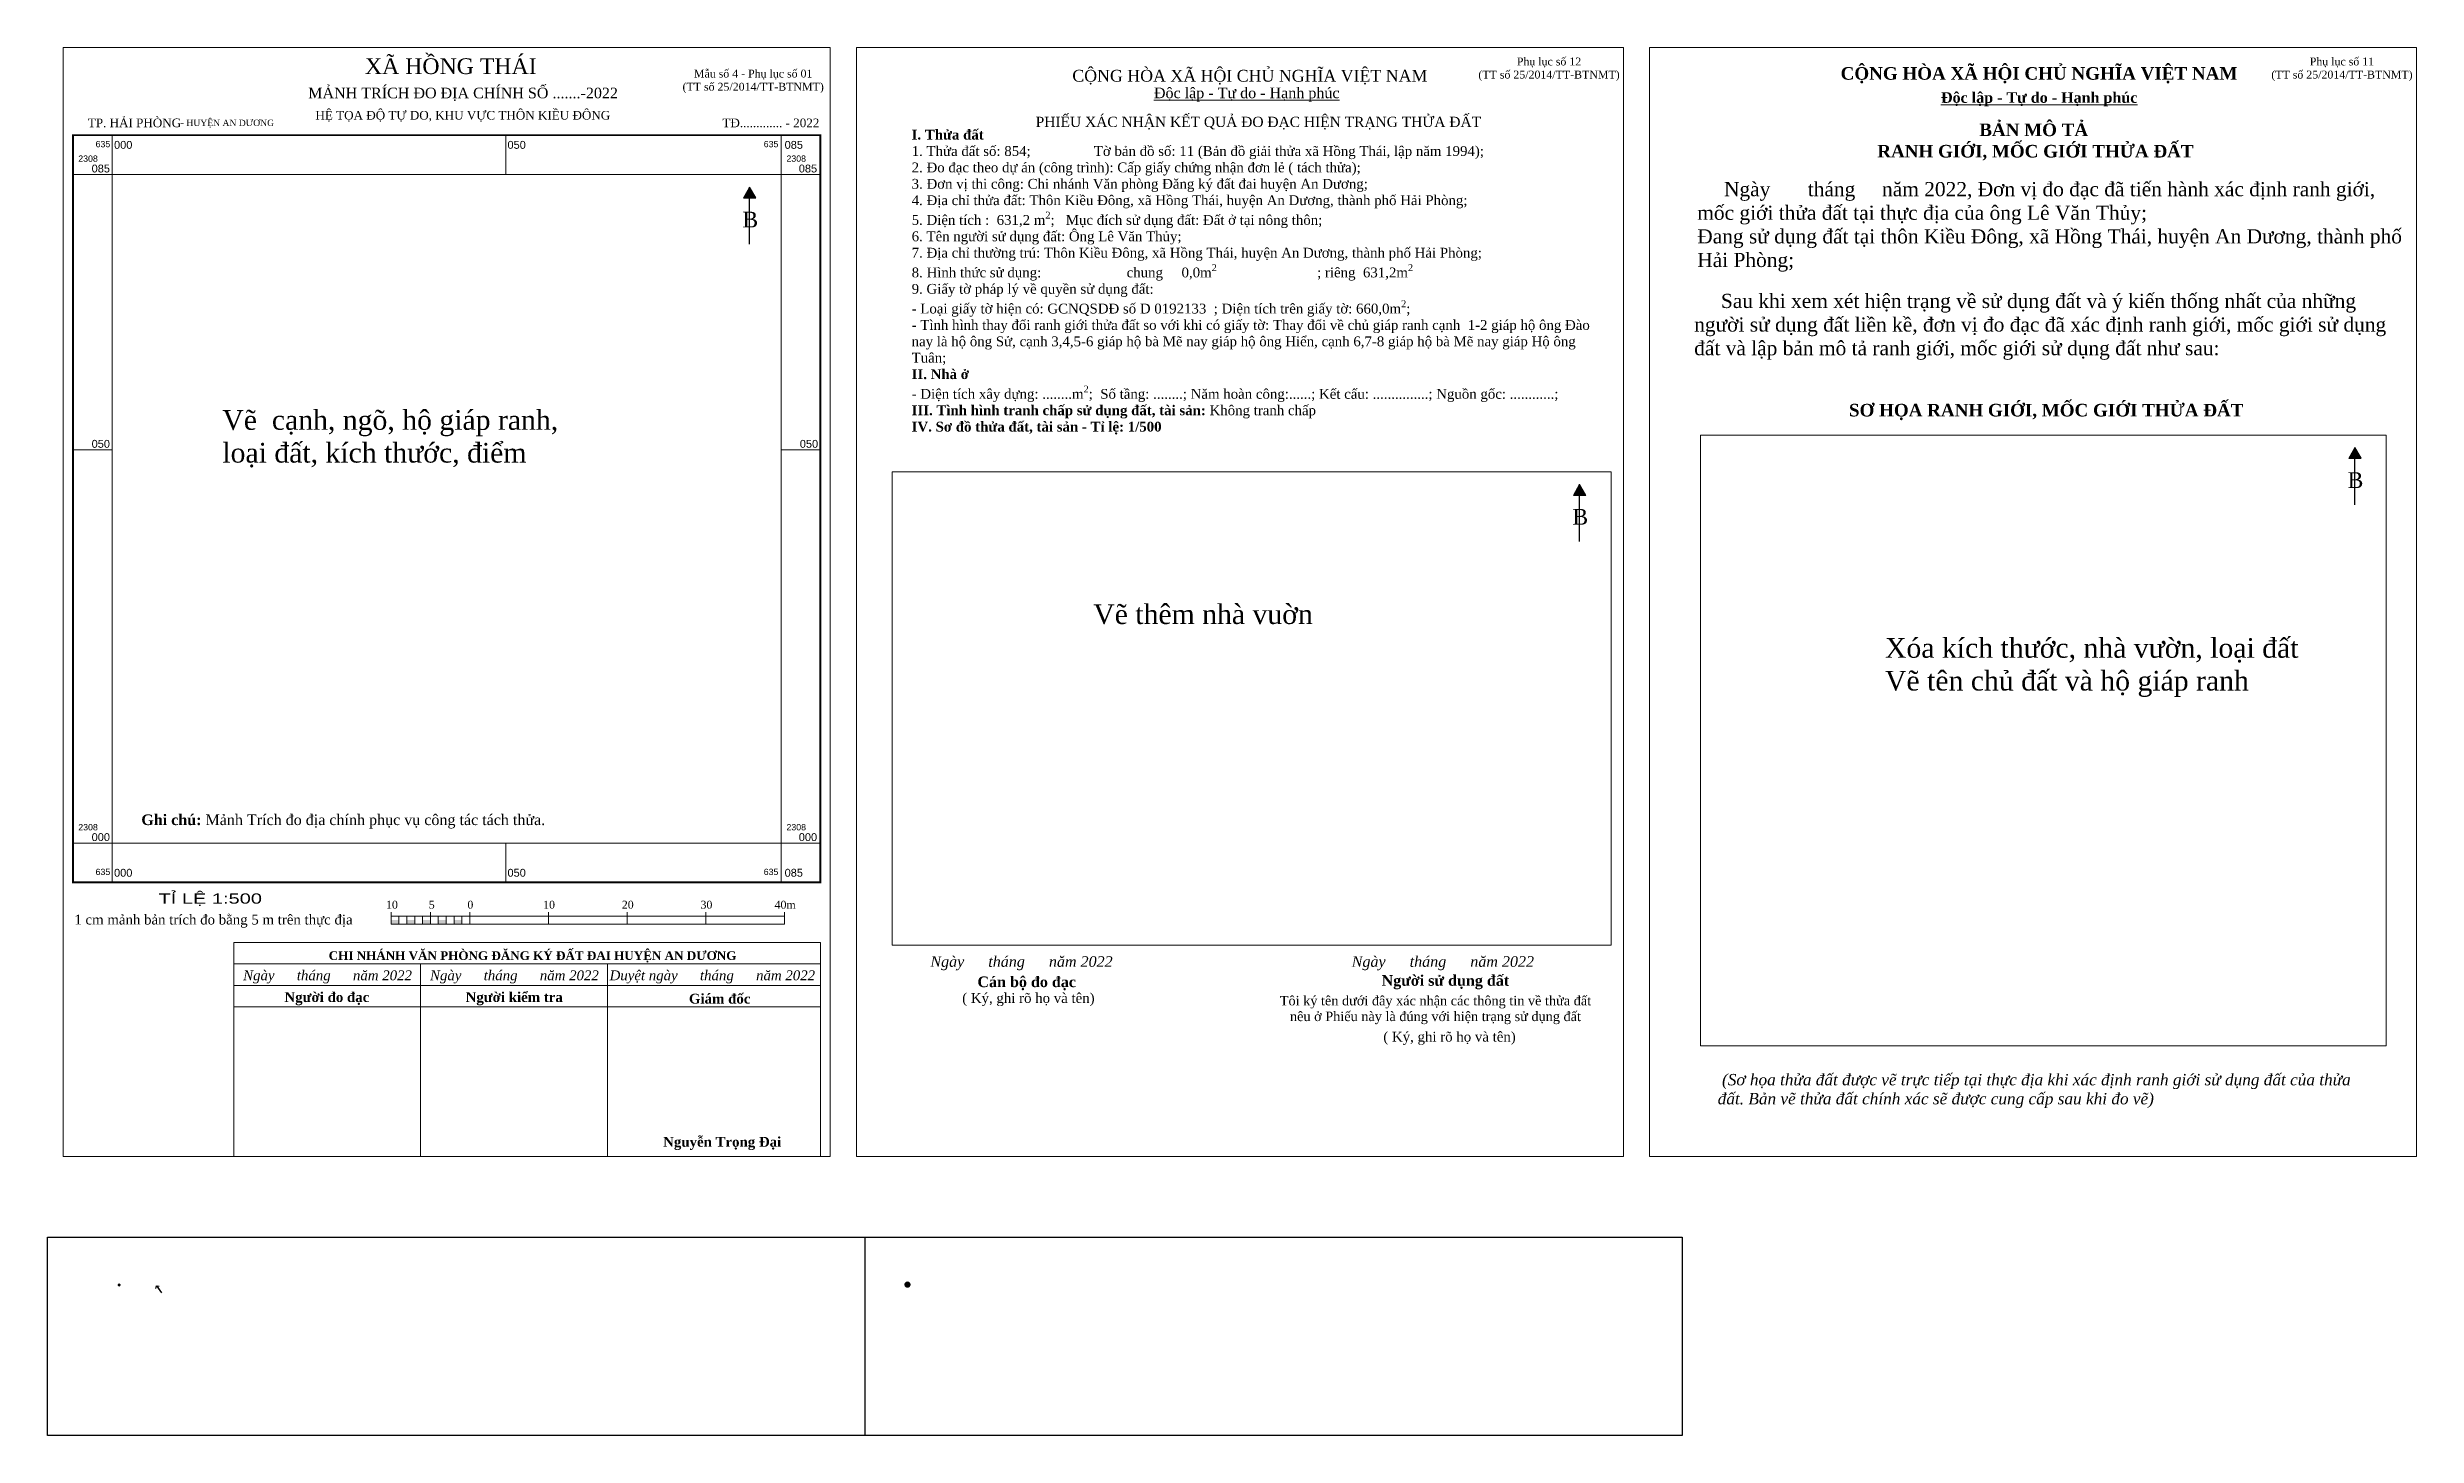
# Model space of a CAD drawing. Header units: metres. Extents: x -163 to 405, y -197 to 481.
# Drawn here: x 0.7 to 301.8, y 304.8 to 481.3 of the extents above; entities that cross this region are included whole.
import ezdxf
from ezdxf.enums import TextEntityAlignment as Align

# ---------------------------------------------------------------- set-up
doc = ezdxf.new("R2010")
doc.units = ezdxf.units.M
doc.header["$LTSCALE"] = 0.2
doc.linetypes.add('HIDDEN', pattern=[9.525, 6.35, -3.175])
doc.layers.add('S_NetBao', color=7, linetype='Continuous', lineweight=20)
doc.layers.add('Đỏ', color=1, linetype='HIDDEN', lineweight=13)
doc.styles.add('1', font='times.ttf')
doc.styles.add('Free', font='times.ttf')
doc.styles.get("Standard").update_dxf_attribs({"font": 'times.ttf', "height": 2.5})
doc.dimstyles.new('MTEN', dxfattribs={"dimtxt": 0.75, "dimasz": 0.5, "dimexe": 1.25, "dimexo": 0.625, "dimgap": 0.2, "dimtad": 1, "dimtxsty": '1', "dimblk": 'OPEN90', "dimcen": 2.5, "dimse1": 1, "dimse2": 1, "dimsd1": 1, "dimsd2": 1, "dimadec": 0, "dimazin": 0, "dimtfac": 1, "dimtmove": 0, "dimatfit": 3, "dimldrblk": 'OPEN90', "dimfxl": 1, "dimarcsym": 0})

msp = doc.modelspace()

# ---------------------------------------------------------------- texts
at = {"color": 2, "linetype": 'Continuous', "lineweight": 13, "style": 'Free'}
for s, height, p in [('XÃ HỒNG THÁI', 2, (41.03, 478.95, 0.31)), ('HỆ TỌA ĐỘ TỰ DO, KHU VỰC THÔN KIỀU ĐÔNG', 1.1, (34.74, 472.71, 0.31))]:
    msp.add_text(s, height=height, dxfattribs=at).set_placement(p, align=Align.MIDDLE_LEFT)
at = {"color": 7, "lineweight": 13, "style": 'Free'}
for s, height, p in [('CỘNG HÒA XÃ HỘI CHỦ NGHĨA VIỆT NAM', 1.5, (130.93, 476.98)), ('%%UĐộc lập - Tự do - Hạnh phúc', 1.35, (141.3, 474.88)), ('PHIẾU XÁC NHẬN KẾT QUẢ ĐO ĐẠC HIỆN TRẠNG THỬA ĐẤT', 1.3, (126.27, 471.22)), ('B', 2, (88.99, 458.45)), ('B', 2, (292.99, 425.32)), ('B', 2, (194.47, 420.66)), ('1 cm mảnh bản trích đo bằng 5 m trên thực địa', 1.25, (4.1, 369.83)), ('( Ký, ghi rõ họ và tên)', 1.25, (116.93, 359.86)), ('( Ký, ghi rõ họ và tên)', 1.25, (170.45, 354.94))]:
    msp.add_text(s, height=height, dxfattribs=at).set_placement(p)
at = {"color": 7, "linetype": 'Continuous', "lineweight": 13, "style": 'Free'}
for s, height, p in [('MẢNH TRÍCH ĐO ĐỊA CHÍNH SỐ .......-2022 ', 1.35, (33.82, 475.54, 0.28)), ('TP. HẢI PHÒNG', 1.1, (5.81, 471.74, 0.25)), (' - HUYỆN AN DƯƠNG', 0.81, (17.32, 471.74, 0.25)), ('TĐ............. - 2022', 1.1, (86.46, 471.74, 0.25))]:
    msp.add_text(s, height=height, dxfattribs=at).set_placement(p, align=Align.MIDDLE_LEFT)
at = {"color": 7, "linetype": 'Continuous', "lineweight": 13, "attachment_point": 5, "style": 'Free'}
for s, insert, char_height in [('\\A1;Phụ lục số 12\\P(TT số 25/2014/TT-BTNMT)', (191.51, 478.55), 1), ('\\A1;Phụ lục số 11\\P(TT số 25/2014/TT-BTNMT)', (292.28, 478.55), 1), ('\\A1;Mẫu số 4 - Phụ lục số 01\\P(TT số 25/2014/TT-BTNMT)', (90.37, 477.01), 1), ('\\A1;{\\f.VnArial|b0|i0|c0|p34;2308}', (5.84, 467.19), 0.8), ('\\A1;{\\f.VnArial|b0|i0|c0|p34;635}', (7.73, 469.04), 0.8), ('\\A1;{\\f.VnArial|b0|i0|c0|p34;000}', (10.31, 468.94), 1), ('\\A1;{\\f.VnArial|b0|i0|c0|p34;050}', (60.31, 468.94), 1), ('\\A1;{\\f.VnArial|b0|i0|c0|p34;635}', (92.64, 469.04), 0.8), ('\\A1;{\\f.VnArial|b0|i0|c0|p34;085}', (95.53, 468.94), 1), ('\\A1;{\\f.VnArial|b0|i0|c0|p34;2308}', (95.84, 467.19), 0.8), ('\\A1;{\\f.VnArial|b0|i0|c0|p34;085}', (7.46, 465.93), 1), ('\\A1;{\\f.VnArial|b0|i0|c0|p34;085}', (97.33, 465.93), 1), ('\\A1;{\\f.VnArial|b0|i0|c0|p34;050}', (7.46, 430.93), 1), ('\\A1;{\\f.VnArial|b0|i0|c0|p34;050}', (97.46, 430.93), 1), ('\\A1;{\\f.VnArial|b0|i0|c0|p34;2308}', (5.84, 382.19), 0.8), ('\\A1;{\\f.VnArial|b0|i0|c0|p34;2308}', (95.84, 382.19), 0.8), ('\\A1;{\\f.VnArial|b0|i0|c0|p34;000}', (7.46, 380.93), 1), ('\\A1;{\\f.VnArial|b0|i0|c0|p34;000}', (97.33, 380.93), 1), ('\\A1;{\\f.VnArial|b0|i0|c0|p34;635}', (7.73, 376.51), 0.8), ('\\A1;{\\f.VnArial|b0|i0|c0|p34;000}', (10.31, 376.4), 1), ('\\A1;{\\f.VnArial|b0|i0|c0|p34;050}', (60.31, 376.4), 1), ('\\A1;{\\f.VnArial|b0|i0|c0|p34;635}', (92.64, 376.51), 0.8), ('\\A1;{\\f.VnArial|b0|i0|c0|p34;085}', (95.53, 376.4), 1), ('\\A1;{\\fTimes New Roman|b0|i1|c0|p18;Ngày      tháng      năm 2022}', (124.47, 364.9), 1.35), ('\\A1;{\\fTimes New Roman|b0|i1|c0|p18;Ngày      tháng      năm 2022}', (178.02, 364.9), 1.35), ('\\A1;{\\fTimes New Roman|b1|i0|c0|p18;Cán bộ đo đạc}', (125.13, 362.34), 1.35), ('\\A1;{\\fTimes New Roman|b1|i0|c0|p18;Người sử dụng đất}', (178.34, 362.49), 1.35)]:
    msp.add_mtext(s, dxfattribs=dict(at, insert=insert, char_height=char_height))
at = {"color": 7, "lineweight": 13, "style": 'Free'}
for s, insert, char_height, width, attachment_point in [('{\\fTimes New Roman|b1|i0|c0|p18;\\C0;CỘNG HÒA XÃ HỘI CHỦ NGHĨA VIỆT NAM}', (228.57, 478.83), 1.6, 50.9984, 1), ('{\\fArial|b0|i0|c0|p34;\\W1.4;TỈ LỆ 1:\\fArial|b0|i0|c163|p34;5\\fArial|b0|i0|c0|p34;00}', (21.37, 373.78), 1.3, 20.0239, 2), ('{\\fTimes New Roman|b0|i0|c163|p18;1}0', (44.46, 372.34), 1, 4.3869, 5), ('{\\fTimes New Roman|b0|i0|c163|p18;5} ', (49.52, 372.34), 1, 4.3869, 5), ('0 ', (54.43, 372.34), 1, 4.3869, 5), ('10 ', (64.43, 372.34), 1, 4.3869, 5), ('20 ', (74.43, 372.34), 1, 4.3869, 5), ('30 ', (84.43, 372.34), 1, 4.3869, 5), ('40m ', (94.43, 372.34), 1, 4.3869, 5)]:
    msp.add_mtext(s, dxfattribs=dict(at, insert=insert, char_height=char_height, width=width, attachment_point=attachment_point))
at = {"color": 7, "lineweight": 13, "attachment_point": 1}
for s, insert, char_height, width in [('{\\fTimes New Roman|b1|i0|c0|p18;\\L\\C0;Độc lập - Tự do - Hạnh phúc}', (241.32, 475.64), 1.35, 30.2003), ('{\\fTimes New Roman|b1|i0|c0|p18;\\C0;BẢN MÔ TẢ}', (246.19, 471.66), 1.6, 74.3745), ('{\\fTimes New Roman|b1|i0|c0|p18;RANH GIỚI, MỐC GIỚI THỬA ĐẤT}', (233.23, 468.94), 1.6, 47.5392), ('{\\fTimes New Roman|b1|i0|c0|p18;SƠ HỌA RANH GIỚI, MỐC GIỚI THỬA ĐẤT}', (229.63, 436.02), 1.6, 54.9569)]:
    msp.add_mtext(s, dxfattribs=dict(at, insert=insert, char_height=char_height, width=width))
at = {"color": 7, "linetype": 'Continuous', "lineweight": 13, "style": 'Free'}
for s, insert, char_height, width, attachment_point in [('\\A1;{\\fTimes New Roman|b1|i0|c0|p18;I. Thửa đất\\P}1. Thửa đất số: 854;                 Tờ bản đồ số: 11 (Bản đồ giải thửa xã Hồng Thái, lập năm 1994);    \\P2. Đo đạc theo dự án (công trình): Cấp giấy chứng nhận đơn lẻ ( tách thửa);     \\P3. Đơn vị thi công: Chi nhánh Văn phòng Đăng ký đất đai huyện An Dương;   \\P4. Địa chỉ thửa đất: Thôn Kiều Đông, xã Hồng Thái, huyện An Dương, thành phố Hải Phòng;  \\P5. Diện tích :  631,2 m{\\H0.7x;\\S2^ ;};   Mục đích sử dụng đất: Đất ở tại nông thôn; \\P6. Tên người sử dụng đất: Ông Lê Văn Thủy;\\P7. Địa chỉ thường trú: Thôn Kiều Đông, xã Hồng Thái, huyện An Dương, thành phố Hải Phòng;  \\P8. Hình thức sử dụng:                       chung     0,0m{\\H0.7x;\\S2^ ;}                           ; riêng  631,2m{\\H0.7x;\\S2^ ;}   \\P9. Giấy tờ pháp lý về quyền sử dụng đất:   \\P- Loại giấy tờ hiện có: GCNQSDĐ số D 0192133  ; Diện tích trên giấy tờ: 660,0m{\\H0.7x;\\S2^ ;};\\P- Tình hình thay đổi ranh giới thửa đất so với khi có giấy tờ: Thay đổi về chủ giáp ranh cạnh  1-2 giáp hộ ông Đào nay là hộ ông Sử, cạnh 3,4,5-6 giáp hộ bà Mẽ nay giáp hộ ông Hiển, cạnh 6,7-8 giáp hộ bà Mẽ nay giáp Hộ ông Tuân;\\P{\\fTimes New Roman|b1|i0|c0|p18;II. Nhà ở\\P}- Diện tích xây dựng: ........m{\\H0.7x;\\S2^ ;}; {\\H1.0003x; Số tầng: ........; Năm hoàn công:......; Kết cấu: ...............; Nguồn gốc: ............;} \\P{\\fTimes New Roman|b1|i0|c0|p18;III. Tình hình tranh chấp sử dụng đất, tài sản:} Không tranh chấp\\P{\\fTimes New Roman|b1|i0|c0|p18;IV. Sơ đồ thửa đất, tài sản - Tỉ lệ: 1/500}', (110.51, 470.87), 1.25, 86.5393, 1), ('\\A1;{\\fTimes New Roman|b0|i0|c163|p18;     Sau khi xem xét hiện trạng về sử dụng đất và ý kiến }thống nhất {\\fTimes New Roman|b0|i0|c163|p18;của }những người sử dụng đất liền kề, đơn vị đo đạc đã xác định ranh giới, mốc giới sử dụng đất và lập bản mô tả ranh giới, mốc giới sử dụng đất như sau:', (209.96, 445.81), 1.8, 89.6292, 4), ('\\A1;Tôi ký tên dưới đây xác nhận các thông tin về thửa đất nêu ở Phiếu này là đúng với hiện trạng sử dụng đất', (177.08, 358.95), 1.2, 39.5686, 5), ('\\A1;{\\fTimes New Roman|b0|i1|c0|p18; (Sơ họa thửa đất được vẽ trực tiếp tại thực địa khi xác định ranh giới sử dụng đất của thửa đất. Bản vẽ thửa đất chính xác sẽ được cung cấp sau khi đo vẽ)}', (212.95, 348.66), 1.45, 82.388, 4)]:
    msp.add_mtext(s, dxfattribs=dict(at, insert=insert, char_height=char_height, width=width, attachment_point=attachment_point))
at = {"linetype": 'Continuous', "lineweight": 13, "insert": (210.35, 458.52), "char_height": 1.8, "width": 89.4432, "attachment_point": 4, "style": 'Free'}
msp.add_mtext('\\A1;{\\fTimes New Roman|b0|i0|c163|p18;     Ngày       tháng     năm 2022, }Đơn vị đo đạc{\\fTimes New Roman|b0|i0|c163|p18; đã tiến hành xác định ranh giới, mốc giới thửa đất tại thực địa của} {\\C7;ông Lê Văn Thủy;\\P}Đang sử dụng đất tại t{\\C7;hôn Kiều Đông, xã Hồng Thái, huyện An Dương, thành phố Hải Phòng; }', dxfattribs=at)
at = {"char_height": 2.5, "attachment_point": 1, "style": 'Free'}
for s, width, heights, insert in [('Vẽ  cạnh, ngõ, hộ giáp ranh, loại đất, kích thước, điểm', 46.8117, [0], (22.91, 435.22)), ('Vẽ thêm nhà vuờn', 35.8244, [0], (133.59, 410.53)), ('Xóa kích thước, nhà vườn, loại đất\\PVẽ tên chủ đất và hộ giáp ranh', 57.7155, [23.22], (234.21, 406.24))]:
    msp.add_mtext_dynamic_manual_height_columns(s, width=width, gutter_width=12.5, heights=heights, dxfattribs=dict(at, insert=insert))
at = {"color": 2, "linetype": 'Continuous', "lineweight": 13, "insert": (12.61, 383.82), "char_height": 1.35, "attachment_point": 1, "style": 'Free'}
msp.add_mtext('\\A1;{\\fTimes New Roman|b1|i0|c0|p18;Ghi chú:} Mảnh Trích đo địa chính phục vụ công tác tách thửa.', dxfattribs=at)
at = {"color": 7, "linetype": 'Continuous', "lineweight": 15, "attachment_point": 5, "style": 'Free'}
for s, insert, char_height in [('\\A1;{\\fTimes New Roman|b1|i0|c0|p18;CHI NHÁNH VĂN PHÒNG ĐĂNG KÝ ĐẤT ĐAI HUYỆN AN DƯƠNG}', (62.33, 365.71), 1.1), ('\\A1;{\\fTimes New Roman|b0|i1|c0|p18;Ngày      tháng      năm 2022}', (36.28, 363.16), 1.25), ('\\A1;{\\fTimes New Roman|b0|i1|c0|p18;Ngày      tháng      năm 2022}', (60.03, 363.16), 1.25), ('\\A1;{\\fTimes New Roman|b1|i0|c0|p18;Người kiểm tra}', (60, 360.39), 1.25), ('\\A1;{\\fTimes New Roman|b0|i1|c0|p18;Duyệt ngày      tháng      năm 2022}', (85.18, 363.16), 1.25), ('\\A1;{\\fTimes New Roman|b1|i0|c0|p18;Người đo đạc}', (36.19, 360.39), 1.25), ('\\A1;{\\fTimes New Roman|b1|i0|c0|p18;Giám đốc}', (86.11, 360.39), 1.25), ('\\A1;{\\fTimes New Roman|b1|i0|c0|p18;Nguyễn Trọng Đại}', (86.43, 341.99), 1.25)]:
    msp.add_mtext(s, dxfattribs=dict(at, insert=insert, char_height=char_height))

# ---------------------------------------------------------------- blocks, each defined once
blk = doc.blocks.new('Moc')
at = {"layer": 'Đỏ', "lineweight": 13}
h = blk.add_hatch(color=6, dxfattribs=at)
edge = h.paths.add_edge_path()
edge.add_arc((0, 0), 0.25, 0, 360)
blk = doc.blocks.new('_Open90')
at = {"color": 0, "linetype": 'ByBlock', "lineweight": -2}
for p, q in [((0, 0), (-1, 0)), ((-0.5, 0.5), (0, 0)), ((0, 0), (-0.5, -0.5))]:
    blk.add_line(p, q, dxfattribs=at)

# ---------------------------------------------------------------- hatches: boundary and pattern name
at = {"linetype": 'Continuous'}
h = msp.add_hatch(color=256, dxfattribs=at)
h.paths.add_polyline_path([(89.92, 463.58), (89.14, 462.23), (89.92, 462.23)])
h.paths.add_polyline_path([(89.92, 462.23), (90.71, 462.23), (89.92, 463.58)])
h = msp.add_hatch(color=256, dxfattribs=at)
h.paths.add_polyline_path([(293.93, 430.45), (293.14, 429.1), (293.93, 429.1)])
h.paths.add_polyline_path([(293.93, 429.1), (294.71, 429.1), (293.93, 430.45)])
h = msp.add_hatch(color=256, dxfattribs=at)
h.paths.add_polyline_path([(195.4, 425.79), (194.62, 424.43), (195.4, 424.43)])
h.paths.add_polyline_path([(195.4, 424.43), (196.19, 424.43), (195.4, 425.79)])
at = {"linetype": 'Continuous', "lineweight": 13}
h = msp.add_hatch(color=256, dxfattribs=at)
h.paths.add_polyline_path([(45.35, 370.38), (44.35, 370.38), (44.35, 369.88), (45.35, 369.88)])
h.paths.add_polyline_path([(47.35, 370.38), (46.35, 370.38), (46.35, 369.88), (47.35, 369.88)])
h.paths.add_polyline_path([(49.35, 370.38), (48.35, 370.38), (48.35, 369.88), (49.35, 369.88)])
h.paths.add_polyline_path([(51.35, 370.38), (50.35, 370.38), (50.35, 369.88), (51.35, 369.88)])
h.paths.add_polyline_path([(53.35, 370.38), (52.35, 370.38), (52.35, 369.88), (53.35, 369.88)])

# ---------------------------------------------------------------- linework, layer by layer
at = {"color": 7, "lineweight": 13}
for p, q in [((8.92, 465.18), (8.92, 470.18)), ((58.92, 465.18), (58.92, 470.18)), ((93.92, 465.18), (93.92, 470.18)), ((8.92, 465.18), (3.92, 465.18)), ((98.92, 465.18), (93.92, 465.18)), ((8.92, 430.18), (3.92, 430.18)), ((98.92, 430.18), (93.92, 430.18)), ((8.92, 380.18), (3.92, 380.18)), ((8.92, 375.18), (8.92, 380.18)), ((58.92, 375.18), (58.92, 380.18)), ((93.92, 375.18), (93.92, 380.18)), ((98.92, 380.18), (93.92, 380.18))]:
    msp.add_line(p, q, dxfattribs=at)
at = {"color": 7, "linetype": 'ByBlock', "lineweight": 13}
for p, q in [((89.92, 463.58), (89.14, 462.23)), ((89.92, 463.58), (90.71, 462.23)), ((293.93, 430.45), (293.14, 429.1)), ((293.93, 430.45), (294.71, 429.1)), ((195.4, 425.79), (194.62, 424.43)), ((195.4, 425.79), (196.19, 424.43))]:
    msp.add_line(p, q, dxfattribs=at)
at = {"linetype": 'Continuous'}
for p, q in [((89.14, 462.23), (90.71, 462.23)), ((293.14, 429.1), (294.71, 429.1)), ((194.62, 424.43), (196.19, 424.43))]:
    msp.add_line(p, q, dxfattribs=at)
at = {"color": 7, "linetype": 'ByBlock', "lineweight": 30}
for p, q in [((89.92, 456.34), (89.92, 463.58)), ((293.93, 423.2), (293.93, 430.45)), ((195.4, 418.54), (195.4, 425.79))]:
    msp.add_line(p, q, dxfattribs=at)
at = {"linetype": 'Continuous', "lineweight": 13}
for p, q in [((93.92, 380.18), (93.92, 375.18)), ((93.92, 380.18), (93.92, 375.18)), ((93.92, 380.18), (98.92, 380.18)), ((44.35, 369.88), (44.35, 371.38)), ((44.35, 370.88), (94.35, 370.88)), ((45.35, 369.88), (45.35, 370.88)), ((46.35, 369.88), (46.35, 370.88)), ((47.35, 369.88), (47.35, 370.88)), ((48.35, 369.88), (48.35, 370.88)), ((49.35, 369.88), (49.35, 371.38)), ((49.35, 369.88), (49.35, 370.88)), ((50.35, 369.88), (50.35, 370.88)), ((51.35, 369.88), (51.35, 370.88)), ((52.35, 369.88), (52.35, 370.88)), ((53.35, 369.88), (53.35, 370.88)), ((54.35, 369.88), (54.35, 371.38)), ((54.35, 369.88), (54.35, 370.88)), ((64.35, 369.88), (64.35, 371.38)), ((74.35, 369.88), (74.35, 371.38)), ((84.35, 369.88), (84.35, 371.38)), ((94.35, 369.88), (94.35, 371.38)), ((44.35, 369.88), (94.35, 369.88))]:
    msp.add_line(p, q, dxfattribs=at)
at = {"linetype": 'Continuous', "lineweight": 15}
for p, q in [((24.36, 367.53), (24.36, 340.34)), ((24.36, 367.53), (98.92, 367.53)), ((98.92, 367.53), (98.92, 340.34)), ((24.36, 364.81), (98.92, 364.81)), ((48.11, 364.81), (48.11, 340.34)), ((71.86, 364.81), (71.86, 340.34)), ((24.36, 362.09), (98.92, 362.09)), ((98.92, 359.38), (24.36, 359.38)), ((24.36, 340.34), (98.92, 340.34))]:
    msp.add_line(p, q, dxfattribs=at)
for p, q in [((0.67, 330.08), (208.42, 330.08)), ((0.67, 304.85), (0.67, 330.08)), ((104.55, 330.08), (104.55, 304.85)), ((208.42, 330.08), (208.42, 304.85)), ((208.42, 304.85), (0.67, 304.85))]:
    msp.add_line(p, q)
at = {"color": 7, "lineweight": 13, "const_width": 0.25}
msp.add_lwpolyline([(3.92, 375.18), (98.92, 375.18), (98.92, 470.18), (3.92, 470.18)], close=True, dxfattribs=at)
at = {"color": 7, "lineweight": 13}
for points in [[(8.92, 380.18), (93.92, 380.18), (93.92, 465.18), (8.92, 465.18)], [(210.76, 432.05), (297.92, 432.05), (297.92, 354.39), (210.76, 354.39)], [(108.03, 427.38), (199.4, 427.38), (199.4, 367.19), (108.03, 367.19)]]:
    msp.add_lwpolyline(points, close=True, dxfattribs=at)
at = {"layer": 'Defpoints', "linetype": 'Continuous', "lineweight": 13}
for points in [[(2.67, 340.34), (100.17, 340.34), (100.17, 481.34), (2.67, 481.34)], [(103.49, 340.34), (200.99, 340.34), (200.99, 481.34), (103.49, 481.34)], [(204.27, 340.34), (301.77, 340.34), (301.77, 481.34), (204.27, 481.34)]]:
    msp.add_lwpolyline(points, close=True, dxfattribs=at)

# ---------------------------------------------------------------- block references
at = {"color": 7, "linetype": 'Continuous', "lineweight": 0}
for p, xscale, yscale, zscale in [((9.79, 324, 23.77), 0.8000000000000114, 0.8000000000000114, 0.8000000000000114), ((109.98, 324.05, 4), 1.600000000000023, 1.600000000000023, 1.600000000000023)]:
    msp.add_blockref('Moc', p, dxfattribs=dict(at, xscale=xscale, yscale=yscale, zscale=zscale))

msp.set_redraw_order([(e.dxf.handle, doc.entitydb.next_handle()) for e in msp.query("TEXT MTEXT ATTDEF DIMENSION ARC_DIMENSION")])  # texts and dimensions are drawn at this point

# ---------------------------------------------------------------- leaders
at = {"layer": 'S_NetBao', "linetype": 'Continuous', "lineweight": 30}
msp.add_leader([(14.53, 323.91), (15.18, 323.02)], dimstyle='MTEN', override={"dimgap": 0.2, "dimtad": 0}, dxfattribs=at)

doc.saveas('drawing.dxf')
